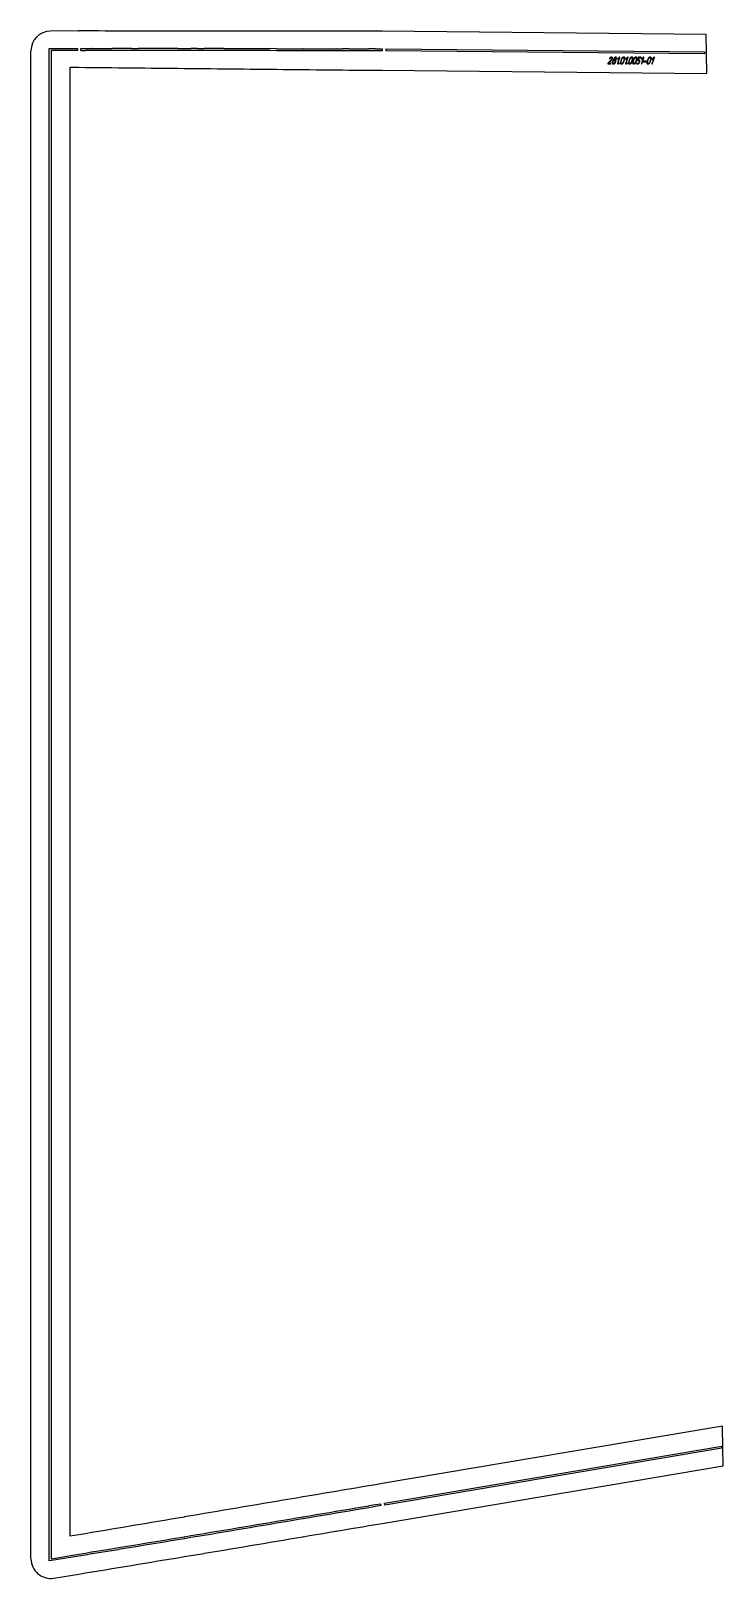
# Model space of a CAD drawing. Header units: millimetres. Extents: x 1096 to 2155, y -99 to 2271.
import ezdxf

# ---------------------------------------------------------------- set-up
doc = ezdxf.new("R2010")
doc.units = ezdxf.units.MM
doc.linetypes.add('K5LT_BASIC', pattern=[0])
doc.layers.add('Engraving', color=7, linetype='Continuous')

msp = doc.modelspace()

# ---------------------------------------------------------------- linework, layer by layer
at = {"color": 143, "linetype": 'K5LT_BASIC', "lineweight": 25, "true_color": 0x33acca}
for p, q in [((1168.4, 2270.6), (1125.7, 2270.2)), ((1168.4, 2270.6), (1169.1, 2270.6)), ((1169.1, 2270.6), (1169.2, 2270.6)), ((1169.2, 2270.6), (1169.2, 2270.6)), ((1179.2, 2270.6), (1169.2, 2270.6)), ((1179.3, 2270.6), (1179.2, 2270.6)), ((1189.3, 2270.6), (1179.3, 2270.6)), ((1189.4, 2270.6), (1189.3, 2270.6)), ((1199.4, 2270.6), (1189.4, 2270.6)), ((1199.5, 2270.6), (1199.4, 2270.6)), ((1209.5, 2270.5), (1199.5, 2270.6)), ((1209.6, 2270.5), (1209.5, 2270.5)), ((1219.6, 2270.5), (1209.6, 2270.5)), ((1219.7, 2270.5), (1219.6, 2270.5)), ((1229.7, 2270.5), (1219.7, 2270.5)), ((1229.7, 2270.5), (1229.7, 2270.5)), ((1239.8, 2270.5), (1229.7, 2270.5)), ((1239.8, 2270.5), (1239.8, 2270.5)), ((1249.9, 2270.5), (1239.8, 2270.5)), ((1249.9, 2270.5), (1249.9, 2270.5)), ((1260, 2270.5), (1249.9, 2270.5)), ((1270.1, 2270.5), (1260, 2270.5)), ((1260, 2270.5), (1260, 2270.5)), ((1280.2, 2270.5), (1270.1, 2270.5)), ((1270.1, 2270.5), (1270.1, 2270.5)), ((1290.3, 2270.5), (1280.2, 2270.5)), ((1280.2, 2270.5), (1280.2, 2270.5)), ((1300.4, 2270.5), (1290.3, 2270.5)), ((1290.3, 2270.5), (1290.3, 2270.5)), ((1300.4, 2270.5), (1300.4, 2270.5)), ((1310.5, 2270.5), (1300.4, 2270.5)), ((1320.5, 2270.5), (1310.5, 2270.5)), ((1310.5, 2270.5), (1310.5, 2270.5)), ((1320.6, 2270.5), (1320.5, 2270.5)), ((1330.6, 2270.5), (1320.6, 2270.5)), ((1330.7, 2270.5), (1330.6, 2270.5)), ((1340.7, 2270.5), (1330.7, 2270.5)), ((1340.8, 2270.5), (1340.7, 2270.5)), ((1350.8, 2270.5), (1340.8, 2270.5)), ((1350.9, 2270.5), (1350.8, 2270.5)), ((1360.9, 2270.5), (1350.9, 2270.5)), ((1361, 2270.5), (1360.9, 2270.5)), ((1371, 2270.4), (1361, 2270.5)), ((1371.1, 2270.4), (1371, 2270.4)), ((1381.1, 2270.4), (1371.1, 2270.4)), ((1381.2, 2270.4), (1381.1, 2270.4)), ((1391.2, 2270.4), (1381.2, 2270.4)), ((1391.3, 2270.4), (1391.2, 2270.4)), ((1401.3, 2270.4), (1391.3, 2270.4)), ((1401.4, 2270.4), (1401.3, 2270.4)), ((1411.4, 2270.4), (1401.4, 2270.4)), ((1421.5, 2270.4), (1411.4, 2270.4)), ((1411.4, 2270.4), (1411.4, 2270.4)), ((1421.5, 2270.4), (1421.5, 2270.4)), ((1431.6, 2270.4), (1421.5, 2270.4)), ((1441.7, 2270.4), (1431.6, 2270.4)), ((1431.6, 2270.4), (1431.6, 2270.4)), ((1441.7, 2270.4), (1441.7, 2270.4)), ((1451.8, 2270.4), (1441.7, 2270.4)), ((1451.8, 2270.4), (1451.8, 2270.4)), ((1461.9, 2270.4), (1451.8, 2270.4)), ((1472, 2270.4), (1461.9, 2270.4)), ((1461.9, 2270.4), (1461.9, 2270.4)), ((1472, 2270.4), (1472, 2270.4)), ((1482.1, 2270.4), (1472, 2270.4)), ((1482.1, 2270.4), (1482.1, 2270.4)), ((1492.2, 2270.4), (1482.1, 2270.4)), ((1492.2, 2270.4), (1492.2, 2270.4)), ((1502.3, 2270.4), (1492.2, 2270.4)), ((1512.3, 2270.4), (1502.3, 2270.4)), ((1502.3, 2270.4), (1502.3, 2270.4)), ((1512.4, 2270.4), (1512.3, 2270.4)), ((1522.4, 2270.3), (1512.4, 2270.4)), ((1522.5, 2270.3), (1522.4, 2270.3)), ((1532.5, 2270.3), (1522.5, 2270.3)), ((1532.6, 2270.3), (1532.5, 2270.3)), ((1542.6, 2270.3), (1532.6, 2270.3)), ((1542.7, 2270.3), (1542.6, 2270.3)), ((1552.7, 2270.3), (1542.7, 2270.3)), ((1552.8, 2270.3), (1552.7, 2270.3)), ((1562.8, 2270.3), (1552.8, 2270.3)), ((1562.9, 2270.3), (1562.8, 2270.3)), ((1572.9, 2270.3), (1562.9, 2270.3)), ((1573, 2270.3), (1572.9, 2270.3)), ((1583, 2270.3), (1573, 2270.3)), ((1583.1, 2270.3), (1583, 2270.3)), ((1593.1, 2270.3), (1583.1, 2270.3)), ((1603.2, 2270.3), (1593.1, 2270.3)), ((1593.1, 2270.3), (1593.1, 2270.3)), ((1613.3, 2270.3), (1603.2, 2270.3)), ((1603.2, 2270.3), (1603.2, 2270.3)), ((1623.4, 2270.3), (1613.3, 2270.3)), ((1613.3, 2270.3), (1613.3, 2270.3)), ((1633.5, 2270.3), (1623.4, 2270.3)), ((1623.4, 2270.3), (1623.4, 2270.3)), ((1633.5, 2270.3), (1633.5, 2270.3)), ((1633.5, 2270.3), (1633.5, 2270.3)), ((2129.4, 2265.3), (1633.5, 2270.3)), ((2129.8, 2235.3), (2129.4, 2265.3)), ((1096, -68.3), (1096, 2240.2)), ((2130.1, 2205.3), (2129.8, 2235.3)), ((1156, -33.8), (1156, 2215)), ((1156, 2215), (1169.1, 2214.9)), ((1169.1, 2214.9), (1169.2, 2214.9)), ((1169.2, 2214.9), (1179.2, 2214.8)), ((1179.2, 2214.8), (1179.3, 2214.8)), ((1179.3, 2214.8), (1189.3, 2214.7)), ((1189.3, 2214.7), (1189.4, 2214.7)), ((1189.4, 2214.7), (1199.4, 2214.6)), ((1199.4, 2214.6), (1199.5, 2214.6)), ((1199.5, 2214.6), (1209.5, 2214.5)), ((1209.5, 2214.5), (1209.6, 2214.5)), ((1209.6, 2214.5), (1219.6, 2214.4)), ((1219.6, 2214.4), (1219.7, 2214.4)), ((1219.7, 2214.4), (1229.7, 2214.3)), ((1229.7, 2214.3), (1229.7, 2214.3)), ((1229.7, 2214.3), (1239.8, 2214.2)), ((1239.8, 2214.2), (1249.9, 2214.1)), ((1239.8, 2214.2), (1239.8, 2214.2)), ((1249.9, 2214.1), (1249.9, 2214.1)), ((1249.9, 2214.1), (1260, 2214)), ((1260, 2214), (1270.1, 2213.9)), ((1260, 2214), (1260, 2214)), ((1270.1, 2213.9), (1270.1, 2213.9)), ((1270.1, 2213.9), (1280.2, 2213.8)), ((1280.2, 2213.8), (1280.2, 2213.8)), ((1280.2, 2213.8), (1290.3, 2213.7)), ((1290.3, 2213.7), (1290.3, 2213.7)), ((1290.3, 2213.7), (1300.4, 2213.6)), ((1300.4, 2213.6), (1310.5, 2213.5)), ((1300.4, 2213.6), (1300.4, 2213.6)), ((1310.5, 2213.5), (1310.5, 2213.5)), ((1310.5, 2213.5), (1320.5, 2213.4)), ((1320.5, 2213.4), (1320.6, 2213.4)), ((1320.6, 2213.4), (1330.6, 2213.3)), ((1330.6, 2213.3), (1330.7, 2213.3)), ((1330.7, 2213.3), (1340.7, 2213.2)), ((1340.7, 2213.2), (1340.8, 2213.2)), ((1340.8, 2213.2), (1350.8, 2213.1)), ((1350.8, 2213.1), (1350.9, 2213.1)), ((1350.9, 2213.1), (1360.9, 2213)), ((1360.9, 2213), (1361, 2213)), ((1361, 2213), (1371, 2212.9)), ((1371, 2212.9), (1371.1, 2212.9)), ((1371.1, 2212.9), (1381.1, 2212.8)), ((1381.1, 2212.8), (1381.2, 2212.8)), ((1381.2, 2212.8), (1391.2, 2212.7)), ((1391.2, 2212.7), (1391.3, 2212.7)), ((1391.3, 2212.7), (1401.3, 2212.6)), ((1401.3, 2212.6), (1401.4, 2212.6)), ((1401.4, 2212.6), (1411.4, 2212.5)), ((1411.4, 2212.5), (1421.5, 2212.4)), ((1411.4, 2212.5), (1411.4, 2212.5)), ((1421.5, 2212.4), (1431.6, 2212.3)), ((1421.5, 2212.4), (1421.5, 2212.4)), ((1431.6, 2212.3), (1441.7, 2212.2)), ((1431.6, 2212.3), (1431.6, 2212.3)), ((1441.7, 2212.2), (1451.8, 2212.1)), ((1441.7, 2212.2), (1441.7, 2212.2)), ((1451.8, 2212.1), (1451.8, 2212.1)), ((1451.8, 2212.1), (1461.9, 2212)), ((1461.9, 2212), (1472, 2211.9)), ((1461.9, 2212), (1461.9, 2212)), ((1472, 2211.9), (1482.1, 2211.8)), ((1472, 2211.9), (1472, 2211.9)), ((1482.1, 2211.8), (1492.2, 2211.7)), ((1482.1, 2211.8), (1482.1, 2211.8)), ((1492.2, 2211.7), (1492.2, 2211.7)), ((1492.2, 2211.7), (1502.3, 2211.6)), ((1502.3, 2211.6), (1512.3, 2211.5)), ((1502.3, 2211.6), (1502.3, 2211.6)), ((1512.3, 2211.5), (1512.4, 2211.5)), ((1512.4, 2211.5), (1522.4, 2211.4)), ((1522.4, 2211.4), (1522.5, 2211.4)), ((1522.5, 2211.4), (1532.5, 2211.3)), ((1532.5, 2211.3), (1532.6, 2211.3)), ((1532.6, 2211.3), (1542.6, 2211.2)), ((1542.6, 2211.2), (1542.7, 2211.2)), ((1542.7, 2211.2), (1552.7, 2211.1)), ((1552.7, 2211.1), (1552.8, 2211.1)), ((1552.8, 2211.1), (1562.8, 2211)), ((1562.8, 2211), (1562.9, 2211)), ((1562.9, 2211), (1572.9, 2210.9)), ((1572.9, 2210.9), (1573, 2210.9)), ((1573, 2210.9), (1583, 2210.8)), ((1583, 2210.8), (1583.1, 2210.8)), ((1583.1, 2210.8), (1593.1, 2210.7)), ((1593.1, 2210.7), (1593.1, 2210.7)), ((1593.1, 2210.7), (1603.2, 2210.6)), ((1603.2, 2210.6), (1603.2, 2210.6)), ((1603.2, 2210.6), (1613.3, 2210.5)), ((1613.3, 2210.5), (1613.3, 2210.5)), ((1613.3, 2210.5), (1623.4, 2210.4)), ((1623.4, 2210.4), (1633.5, 2210.3)), ((1623.4, 2210.4), (1623.4, 2210.4)), ((1633.5, 2210.3), (2130.1, 2205.3)), ((1633.5, 2210.3), (1633.5, 2210.3)), ((2154.4, 134.7), (1633.5, 46.8)), ((2154.8, 101.3), (2154.4, 134.7)), ((2155.1, 74), (2154.8, 101.3)), ((1633.5, -14.1), (2155.1, 74)), ((1502.3, 24.6), (1492.2, 22.9)), ((1512.3, 26.3), (1502.3, 24.6)), ((1502.3, 24.6), (1502.3, 24.6)), ((1512.4, 26.3), (1512.3, 26.3)), ((1522.4, 28), (1512.4, 26.3)), ((1522.5, 28), (1522.4, 28)), ((1532.5, 29.7), (1522.5, 28)), ((1532.6, 29.7), (1532.5, 29.7)), ((1542.6, 31.4), (1532.6, 29.7)), ((1542.7, 31.5), (1542.6, 31.4)), ((1552.7, 33.1), (1542.7, 31.5)), ((1552.8, 33.2), (1552.7, 33.1)), ((1562.8, 34.9), (1552.8, 33.2)), ((1562.9, 34.9), (1562.8, 34.9)), ((1572.9, 36.6), (1562.9, 34.9)), ((1573, 36.6), (1572.9, 36.6)), ((1583, 38.3), (1573, 36.6)), ((1583.1, 38.3), (1583, 38.3)), ((1593.1, 40), (1583.1, 38.3)), ((1603.2, 41.7), (1593.1, 40)), ((1593.1, 40), (1593.1, 40)), ((1613.3, 43.4), (1603.2, 41.7)), ((1603.2, 41.7), (1603.2, 41.7)), ((1623.4, 45.1), (1613.3, 43.4)), ((1613.3, 43.4), (1613.3, 43.4)), ((1633.5, 46.8), (1623.4, 45.1)), ((1623.4, 45.1), (1623.4, 45.1)), ((1633.5, 46.8), (1633.5, 46.8)), ((1360.9, 0.8), (1350.9, -0.9)), ((1361, 0.8), (1360.9, 0.8)), ((1371, 2.5), (1361, 0.8)), ((1371.1, 2.5), (1371, 2.5)), ((1381.1, 4.2), (1371.1, 2.5)), ((1381.2, 4.2), (1381.1, 4.2)), ((1391.2, 5.9), (1381.2, 4.2)), ((1391.3, 5.9), (1391.2, 5.9)), ((1401.3, 7.6), (1391.3, 5.9)), ((1401.4, 7.6), (1401.3, 7.6)), ((1411.4, 9.3), (1401.4, 7.6)), ((1421.5, 11), (1411.4, 9.3)), ((1411.4, 9.3), (1411.4, 9.3)), ((1431.6, 12.7), (1421.5, 11)), ((1421.5, 11), (1421.5, 11)), ((1441.7, 14.4), (1431.6, 12.7)), ((1431.6, 12.7), (1431.6, 12.7)), ((1451.8, 16.1), (1441.7, 14.4)), ((1441.7, 14.4), (1441.7, 14.4)), ((1461.9, 17.8), (1451.8, 16.1)), ((1451.8, 16.1), (1451.8, 16.1)), ((1472, 19.5), (1461.9, 17.8)), ((1461.9, 17.8), (1461.9, 17.8)), ((1482.1, 21.2), (1472, 19.5)), ((1472, 19.5), (1472, 19.5)), ((1492.2, 22.9), (1482.1, 21.2)), ((1482.1, 21.2), (1482.1, 21.2)), ((1492.2, 22.9), (1492.2, 22.9)), ((1219.6, -23.1), (1209.6, -24.8)), ((1219.7, -23.1), (1219.6, -23.1)), ((1229.7, -21.4), (1219.7, -23.1)), ((1239.8, -19.7), (1229.7, -21.4)), ((1229.7, -21.4), (1229.7, -21.4)), ((1249.9, -18), (1239.8, -19.7)), ((1239.8, -19.7), (1239.8, -19.7)), ((1260, -16.3), (1249.9, -18)), ((1249.9, -18), (1249.9, -18)), ((1270.1, -14.6), (1260, -16.3)), ((1260, -16.3), (1260, -16.3)), ((1280.2, -12.9), (1270.1, -14.6)), ((1270.1, -14.6), (1270.1, -14.6)), ((1290.3, -11.2), (1280.2, -12.9)), ((1280.2, -12.9), (1280.2, -12.9)), ((1300.4, -9.5), (1290.3, -11.2)), ((1290.3, -11.2), (1290.3, -11.2)), ((1310.5, -7.8), (1300.4, -9.5)), ((1300.4, -9.5), (1300.4, -9.5)), ((1320.5, -6.1), (1310.5, -7.8)), ((1310.5, -7.8), (1310.5, -7.8)), ((1320.6, -6), (1320.5, -6.1)), ((1330.6, -4.4), (1320.6, -6)), ((1330.7, -4.3), (1330.6, -4.4)), ((1340.7, -2.6), (1330.7, -4.3)), ((1340.8, -2.6), (1340.7, -2.6)), ((1350.8, -0.9), (1340.8, -2.6)), ((1350.9, -0.9), (1350.8, -0.9)), ((1573, -24.3), (1583, -22.6)), ((1583.1, -22.6), (1583, -22.6)), ((1583.1, -22.6), (1593.1, -20.9)), ((1593.1, -20.9), (1603.2, -19.2)), ((1593.1, -20.9), (1593.1, -20.9)), ((1603.2, -19.2), (1613.3, -17.5)), ((1603.2, -19.2), (1603.2, -19.2)), ((1613.3, -17.5), (1623.4, -15.8)), ((1613.3, -17.5), (1613.3, -17.5)), ((1623.4, -15.8), (1633.5, -14.1)), ((1623.4, -15.8), (1623.4, -15.8)), ((1633.5, -14.1), (1633.5, -14.1)), ((1169.1, -31.6), (1156, -33.8)), ((1169.2, -31.6), (1169.1, -31.6)), ((1179.2, -29.9), (1169.2, -31.6)), ((1179.3, -29.9), (1179.2, -29.9)), ((1189.3, -28.2), (1179.3, -29.9)), ((1189.4, -28.2), (1189.3, -28.2)), ((1199.4, -26.5), (1189.4, -28.2)), ((1199.5, -26.5), (1199.4, -26.5)), ((1209.5, -24.8), (1199.5, -26.5)), ((1209.6, -24.8), (1209.5, -24.8)), ((1431.6, -48.1), (1441.7, -46.4)), ((1441.7, -46.4), (1451.8, -44.7)), ((1441.7, -46.4), (1441.7, -46.4)), ((1451.8, -44.7), (1461.9, -43)), ((1451.8, -44.7), (1451.8, -44.7)), ((1461.9, -43), (1472, -41.3)), ((1461.9, -43), (1461.9, -43)), ((1472, -41.3), (1482.1, -39.6)), ((1472, -41.3), (1472, -41.3)), ((1482.1, -39.6), (1492.2, -37.9)), ((1482.1, -39.6), (1482.1, -39.6)), ((1492.2, -37.9), (1502.3, -36.2)), ((1492.2, -37.9), (1492.2, -37.9)), ((1502.3, -36.2), (1512.3, -34.5)), ((1502.3, -36.2), (1502.3, -36.2)), ((1512.4, -34.5), (1512.3, -34.5)), ((1512.4, -34.5), (1522.4, -32.8)), ((1522.5, -32.8), (1522.4, -32.8)), ((1522.5, -32.8), (1532.5, -31.1)), ((1532.6, -31.1), (1532.5, -31.1)), ((1532.6, -31.1), (1542.6, -29.4)), ((1542.7, -29.4), (1542.6, -29.4)), ((1542.7, -29.4), (1552.7, -27.7)), ((1552.8, -27.7), (1552.7, -27.7)), ((1552.8, -27.7), (1562.8, -26)), ((1562.9, -26), (1562.8, -26)), ((1562.9, -26), (1572.9, -24.3)), ((1573, -24.3), (1572.9, -24.3)), ((1290.3, -71.7), (1300.4, -70)), ((1300.4, -70), (1310.5, -68.4)), ((1300.4, -70), (1300.4, -70)), ((1310.5, -68.4), (1320.5, -66.7)), ((1310.5, -68.4), (1310.5, -68.4)), ((1320.6, -66.7), (1320.5, -66.7)), ((1320.6, -66.7), (1330.6, -65)), ((1330.7, -65), (1330.6, -65)), ((1330.7, -65), (1340.7, -63.3)), ((1340.8, -63.3), (1340.7, -63.3)), ((1340.8, -63.3), (1350.8, -61.6)), ((1350.9, -61.6), (1350.8, -61.6)), ((1350.9, -61.6), (1360.9, -60)), ((1361, -59.9), (1360.9, -60)), ((1361, -59.9), (1371, -58.3)), ((1371.1, -58.3), (1371, -58.3)), ((1371.1, -58.3), (1381.1, -56.6)), ((1381.2, -56.6), (1381.1, -56.6)), ((1381.2, -56.6), (1391.2, -54.9)), ((1391.3, -54.9), (1391.2, -54.9)), ((1391.3, -54.9), (1401.3, -53.2)), ((1401.4, -53.2), (1401.3, -53.2)), ((1401.4, -53.2), (1411.4, -51.5)), ((1411.4, -51.5), (1421.5, -49.8)), ((1411.4, -51.5), (1411.4, -51.5)), ((1421.5, -49.8), (1431.6, -48.1)), ((1421.5, -49.8), (1421.5, -49.8)), ((1431.6, -48.1), (1431.6, -48.1)), ((1130.8, -97.9), (1169.1, -91.7)), ((1169.2, -91.7), (1169.1, -91.7)), ((1169.2, -91.7), (1179.2, -90)), ((1179.3, -90), (1179.2, -90)), ((1179.3, -90), (1189.3, -88.4)), ((1189.4, -88.4), (1189.3, -88.4)), ((1189.4, -88.4), (1199.4, -86.7)), ((1199.5, -86.7), (1199.4, -86.7)), ((1199.5, -86.7), (1209.5, -85.1)), ((1209.6, -85), (1209.5, -85.1)), ((1209.6, -85), (1219.6, -83.4)), ((1219.7, -83.4), (1219.6, -83.4)), ((1219.7, -83.4), (1229.7, -81.7)), ((1229.7, -81.7), (1239.8, -80.1)), ((1229.7, -81.7), (1229.7, -81.7)), ((1239.8, -80.1), (1249.9, -78.4)), ((1239.8, -80.1), (1239.8, -80.1)), ((1249.9, -78.4), (1260, -76.7)), ((1249.9, -78.4), (1249.9, -78.4)), ((1260, -76.7), (1270.1, -75.1)), ((1260, -76.7), (1260, -76.7)), ((1270.1, -75.1), (1280.2, -73.4)), ((1270.1, -75.1), (1270.1, -75.1)), ((1280.2, -73.4), (1290.3, -71.7)), ((1280.2, -73.4), (1280.2, -73.4)), ((1290.3, -71.7), (1290.3, -71.7))]:
    msp.add_line(p, q, dxfattribs=at)
for centre, major_axis, ratio, start_param, end_param in [((1126, 2240.2), (0, 30), 0.999997, 0.008639, 1.570796), ((1126, -68.3), (0, -30), 0.999051, 4.712389, 6.444749)]:
    msp.add_ellipse(centre, major_axis=major_axis, ratio=ratio, start_param=start_param, end_param=end_param, dxfattribs=at)
at = {"layer": 'Engraving', "color": 143, "linetype": 'K5LT_BASIC', "lineweight": 25, "true_color": 0x33acca}
for p, q in [((1123.7, -71.7), (1123.7, 2243.6)), ((1123.7, 2243.6), (1167, 2243.5)), ((1167, 2240.5), (1126.7, 2240.6)), ((1126.7, 2240.6), (1126.7, -68.2)), ((1167, 2243.5), (1167, 2240.5)), ((1172.3, 2240.6), (1172.3, 2243.6)), ((1172.3, 2243.6), (1179.2, 2243.6)), ((1172.3, 2240.6), (1179.2, 2240.6)), ((1179.2, 2243.6), (1179.3, 2243.6)), ((1179.3, 2240.6), (1179.2, 2240.6)), ((1179.3, 2243.6), (1189.3, 2243.6)), ((1189.3, 2240.6), (1179.3, 2240.6)), ((1189.4, 2243.6), (1189.3, 2243.6)), ((1189.4, 2240.6), (1189.3, 2240.6)), ((1189.4, 2243.6), (1199.4, 2243.5)), ((1199.4, 2240.5), (1189.4, 2240.6)), ((1199.5, 2243.5), (1199.4, 2243.5)), ((1199.5, 2240.5), (1199.4, 2240.5)), ((1199.5, 2243.5), (1209.5, 2243.5)), ((1209.5, 2240.5), (1199.5, 2240.5)), ((1209.5, 2243.5), (1209.6, 2243.5)), ((1209.6, 2240.5), (1209.5, 2240.5)), ((1209.6, 2243.5), (1219.6, 2243.5)), ((1219.6, 2240.5), (1209.6, 2240.5)), ((1219.6, 2243.5), (1219.7, 2243.5)), ((1219.7, 2240.5), (1219.6, 2240.5)), ((1229.7, 2243.5), (1219.7, 2243.5)), ((1229.7, 2240.5), (1219.7, 2240.5)), ((1239.8, 2243.5), (1229.7, 2243.5)), ((1239.8, 2240.5), (1229.7, 2240.5)), ((1229.7, 2240.5), (1229.7, 2240.5)), ((1249.9, 2243.5), (1239.8, 2243.5)), ((1239.8, 2240.5), (1239.8, 2240.5)), ((1249.9, 2240.5), (1239.8, 2240.5)), ((1249.9, 2243.5), (1260, 2243.5)), ((1249.9, 2243.5), (1249.9, 2243.5)), ((1260, 2240.5), (1249.9, 2240.5)), ((1249.9, 2240.5), (1249.9, 2240.5)), ((1270.1, 2243.5), (1260, 2243.5)), ((1260, 2243.5), (1260, 2243.5)), ((1270.1, 2240.5), (1260, 2240.5)), ((1260, 2240.5), (1260, 2240.5)), ((1270.1, 2243.5), (1270.1, 2243.5)), ((1280.2, 2243.5), (1270.1, 2243.5)), ((1270.1, 2240.5), (1270.1, 2240.5)), ((1280.2, 2240.5), (1270.1, 2240.5)), ((1290.3, 2243.5), (1280.2, 2243.5)), ((1280.2, 2243.5), (1280.2, 2243.5)), ((1290.3, 2240.5), (1280.2, 2240.5)), ((1280.2, 2240.5), (1280.2, 2240.5)), ((1300.4, 2243.5), (1290.3, 2243.5)), ((1300.4, 2240.5), (1290.3, 2240.5)), ((1290.3, 2240.5), (1290.3, 2240.5)), ((1310.5, 2243.5), (1300.4, 2243.5)), ((1310.5, 2240.5), (1300.4, 2240.5)), ((1300.4, 2240.5), (1300.4, 2240.5)), ((1320.5, 2243.5), (1310.5, 2243.5)), ((1320.5, 2240.5), (1310.5, 2240.5)), ((1310.5, 2240.5), (1310.5, 2240.5)), ((1320.5, 2243.5), (1320.6, 2243.5)), ((1320.6, 2240.5), (1320.5, 2240.5)), ((1320.6, 2243.5), (1330.6, 2243.5)), ((1330.6, 2240.5), (1320.6, 2240.5)), ((1330.6, 2243.5), (1340.8, 2243.5)), ((1330.7, 2240.5), (1330.6, 2240.5)), ((1340.7, 2240.5), (1330.7, 2240.5)), ((1340.8, 2240.5), (1340.7, 2240.5)), ((1350.9, 2243.5), (1340.8, 2243.5)), ((1350.8, 2240.5), (1340.8, 2240.5)), ((1350.9, 2240.5), (1350.8, 2240.5)), ((1350.9, 2243.5), (1361, 2243.5)), ((1360.9, 2240.5), (1350.9, 2240.5)), ((1361, 2240.5), (1360.9, 2240.5)), ((1371, 2243.5), (1361, 2243.5)), ((1371, 2240.5), (1361, 2240.5)), ((1371, 2243.5), (1371.1, 2243.5)), ((1371.1, 2240.5), (1371, 2240.5)), ((1381.1, 2243.5), (1371.1, 2243.5)), ((1381.1, 2240.5), (1371.1, 2240.5)), ((1391.2, 2243.5), (1381.1, 2243.5)), ((1381.2, 2240.5), (1381.1, 2240.5)), ((1391.2, 2240.5), (1381.2, 2240.5)), ((1391.3, 2243.5), (1391.2, 2243.5)), ((1391.3, 2240.5), (1391.2, 2240.5)), ((1391.3, 2243.5), (1401.3, 2243.5)), ((1401.3, 2240.5), (1391.3, 2240.5)), ((1401.4, 2243.5), (1401.3, 2243.5)), ((1401.4, 2240.5), (1401.3, 2240.5)), ((1401.4, 2243.5), (1411.4, 2243.5)), ((1411.4, 2240.5), (1401.4, 2240.5)), ((1411.4, 2243.5), (1421.5, 2243.5)), ((1411.4, 2243.5), (1411.4, 2243.5)), ((1411.4, 2240.5), (1411.4, 2240.5)), ((1421.5, 2240.5), (1411.4, 2240.5)), ((1421.5, 2243.5), (1431.6, 2243.5)), ((1421.5, 2243.5), (1421.5, 2243.5)), ((1421.5, 2240.5), (1421.5, 2240.5)), ((1431.6, 2240.5), (1421.5, 2240.5)), ((1431.6, 2243.5), (1441.7, 2243.5)), ((1431.6, 2243.5), (1431.6, 2243.5)), ((1441.7, 2240.5), (1431.6, 2240.5)), ((1431.6, 2240.5), (1431.6, 2240.5)), ((1441.7, 2243.5), (1451.8, 2243.5)), ((1441.7, 2243.5), (1441.7, 2243.5)), ((1441.7, 2240.5), (1441.7, 2240.5)), ((1451.8, 2240.5), (1441.7, 2240.5)), ((1451.8, 2243.5), (1461.9, 2243.5)), ((1451.8, 2243.5), (1451.8, 2243.5)), ((1461.9, 2240.5), (1451.8, 2240.5)), ((1451.8, 2240.5), (1451.8, 2240.5)), ((1472, 2243.4), (1461.9, 2243.5)), ((1461.9, 2243.5), (1461.9, 2243.5)), ((1472, 2240.4), (1461.9, 2240.5)), ((1461.9, 2240.5), (1461.9, 2240.5)), ((1472, 2243.4), (1482.1, 2243.4)), ((1482.1, 2240.4), (1472, 2240.4)), ((1472, 2240.4), (1472, 2240.4)), ((1482.1, 2243.4), (1492.2, 2243.4)), ((1482.1, 2243.4), (1482.1, 2243.4)), ((1482.1, 2240.4), (1482.1, 2240.4)), ((1492.2, 2240.4), (1482.1, 2240.4)), ((1492.2, 2243.4), (1502.3, 2243.4)), ((1492.2, 2243.4), (1492.2, 2243.4)), ((1492.2, 2240.4), (1492.2, 2240.4)), ((1502.3, 2240.4), (1492.2, 2240.4)), ((1502.3, 2243.4), (1512.3, 2243.4)), ((1502.3, 2243.4), (1502.3, 2243.4)), ((1512.3, 2240.4), (1502.3, 2240.4)), ((1502.3, 2240.4), (1502.3, 2240.4)), ((1512.4, 2243.4), (1512.3, 2243.4)), ((1512.4, 2240.4), (1512.3, 2240.4)), ((1512.4, 2243.4), (1522.4, 2243.4)), ((1522.4, 2240.4), (1512.4, 2240.4)), ((1522.4, 2243.4), (1522.5, 2243.4)), ((1522.5, 2240.4), (1522.4, 2240.4)), ((1522.5, 2243.4), (1532.5, 2243.4)), ((1532.5, 2240.4), (1522.5, 2240.4)), ((1532.6, 2243.4), (1532.5, 2243.4)), ((1532.6, 2240.4), (1532.5, 2240.4)), ((1532.6, 2243.4), (1542.6, 2243.4)), ((1542.6, 2240.4), (1532.6, 2240.4)), ((1542.7, 2243.4), (1542.6, 2243.4)), ((1542.7, 2240.4), (1542.6, 2240.4)), ((1542.7, 2243.4), (1552.7, 2243.4)), ((1552.7, 2240.4), (1542.7, 2240.4)), ((1552.8, 2243.4), (1552.7, 2243.4)), ((1552.8, 2240.4), (1552.7, 2240.4)), ((1552.8, 2243.4), (1562.8, 2243.4)), ((1562.8, 2240.4), (1552.8, 2240.4)), ((1562.9, 2243.4), (1562.8, 2243.4)), ((1562.9, 2240.4), (1562.8, 2240.4)), ((1562.9, 2243.4), (1572.9, 2243.4)), ((1572.9, 2240.4), (1562.9, 2240.4)), ((1573, 2243.4), (1572.9, 2243.4)), ((1573, 2240.4), (1572.9, 2240.4)), ((1583.1, 2243.4), (1573, 2243.4)), ((1583.1, 2240.4), (1583, 2240.4)), ((1593.1, 2243.4), (1593.1, 2243.4)), ((1593.1, 2240.4), (1593.1, 2240.4)), ((1603.2, 2243.4), (1603.2, 2243.4)), ((1603.2, 2240.4), (1603.2, 2240.4)), ((1623.4, 2243.3), (1613.3, 2243.4)), ((1613.3, 2243.4), (1613.3, 2243.4)), ((1613.3, 2240.4), (1613.3, 2240.4)), ((1623.4, 2243.3), (1623.4, 2243.3)), ((1623.4, 2240.3), (1623.4, 2240.3)), ((1633.5, 2243.3), (1633.5, 2240.3)), ((1639.5, 2240.2), (1639.5, 2243.2)), ((1639.5, 2243.2), (2126.8, 2238.4)), ((2126.8, 2235.4), (1639.5, 2240.2)), ((2126.8, 2238.4), (2126.8, 2235.4)), ((1636.9, 16.9), (2153.1, 104.1)), ((2153.1, 101.1), (1637.4, 14)), ((2153.1, 101.1), (2153.1, 104.1)), ((1532.6, -0.7), (1542.6, 1)), ((1542.7, 1), (1542.6, 1)), ((1542.7, 1), (1552.7, 2.7)), ((1552.8, 2.7), (1552.7, 2.7)), ((1552.8, 2.7), (1562.8, 4.4)), ((1562.8, 1.4), (1552.8, -0.3)), ((1562.9, 4.4), (1562.8, 4.4)), ((1562.9, 1.4), (1562.8, 1.4)), ((1562.9, 4.4), (1572.9, 6.1)), ((1572.9, 3.1), (1562.9, 1.4)), ((1573, 6.1), (1572.9, 6.1)), ((1573, 3.1), (1572.9, 3.1)), ((1573, 6.1), (1583, 7.8)), ((1583, 4.8), (1573, 3.1)), ((1583.1, 7.8), (1583, 7.8)), ((1583.1, 4.8), (1583, 4.8)), ((1583.1, 7.8), (1593.1, 9.5)), ((1593.1, 6.5), (1583.1, 4.8)), ((1593.1, 9.5), (1603.2, 11.2)), ((1593.1, 9.5), (1593.1, 9.5)), ((1603.2, 8.2), (1593.1, 6.5)), ((1593.1, 6.5), (1593.1, 6.5)), ((1603.2, 11.3), (1613.3, 12.9)), ((1603.2, 11.3), (1603.2, 11.2)), ((1613.3, 9.9), (1603.2, 8.2)), ((1603.2, 8.2), (1603.2, 8.2)), ((1613.3, 13), (1623.4, 14.7)), ((1613.3, 13), (1613.3, 12.9)), ((1623.4, 11.6), (1613.3, 9.9)), ((1613.3, 9.9), (1613.3, 9.9)), ((1623.4, 14.7), (1630.9, 15.9)), ((1623.4, 14.7), (1623.4, 14.7)), ((1631.4, 13), (1623.4, 11.6)), ((1623.4, 11.6), (1623.4, 11.6)), ((1630.9, 15.9), (1631.4, 13)), ((1637.4, 14), (1636.9, 16.9)), ((1391.3, -24.5), (1401.3, -22.8)), ((1401.4, -22.8), (1401.3, -22.8)), ((1401.4, -22.8), (1411.4, -21.1)), ((1411.4, -21.1), (1421.5, -19.4)), ((1411.4, -21.1), (1411.4, -21.1)), ((1421.5, -22.4), (1411.4, -24.1)), ((1421.5, -19.4), (1431.6, -17.7)), ((1421.5, -19.4), (1421.5, -19.4)), ((1431.6, -20.7), (1421.5, -22.4)), ((1421.5, -22.4), (1421.5, -22.4)), ((1431.6, -17.7), (1441.7, -16)), ((1431.6, -17.7), (1431.6, -17.7)), ((1441.7, -19), (1431.6, -20.7)), ((1431.6, -20.7), (1431.6, -20.7)), ((1441.7, -16), (1451.8, -14.3)), ((1441.7, -16), (1441.7, -16)), ((1451.8, -17.3), (1441.7, -19)), ((1441.7, -19), (1441.7, -19)), ((1451.8, -14.3), (1461.9, -12.6)), ((1451.8, -14.3), (1451.8, -14.3)), ((1461.9, -15.6), (1451.8, -17.3)), ((1451.8, -17.3), (1451.8, -17.3)), ((1461.9, -12.6), (1472, -10.9)), ((1461.9, -12.6), (1461.9, -12.6)), ((1472, -13.9), (1461.9, -15.6)), ((1461.9, -15.6), (1461.9, -15.6)), ((1472, -10.9), (1482.1, -9.2)), ((1472, -10.9), (1472, -10.9)), ((1482.1, -12.2), (1472, -13.9)), ((1472, -13.9), (1472, -13.9)), ((1482.1, -9.2), (1492.2, -7.5)), ((1482.1, -9.2), (1482.1, -9.2)), ((1492.2, -10.5), (1482.1, -12.2)), ((1482.1, -12.2), (1482.1, -12.2)), ((1492.2, -7.5), (1502.3, -5.8)), ((1492.2, -7.5), (1492.2, -7.5)), ((1502.3, -8.8), (1492.2, -10.5)), ((1492.2, -10.5), (1492.2, -10.5)), ((1502.3, -5.8), (1512.3, -4.1)), ((1502.3, -5.8), (1502.3, -5.8)), ((1512.3, -7.1), (1502.3, -8.8)), ((1502.3, -8.8), (1502.3, -8.8)), ((1512.4, -4.1), (1512.3, -4.1)), ((1512.4, -7.1), (1512.3, -7.1)), ((1512.4, -4.1), (1522.4, -2.4)), ((1522.4, -5.4), (1512.4, -7.1)), ((1522.5, -2.4), (1522.4, -2.4)), ((1522.5, -5.4), (1522.4, -5.4)), ((1522.5, -2.4), (1532.5, -0.7)), ((1532.5, -3.7), (1522.5, -5.4)), ((1532.6, -0.7), (1532.5, -0.7)), ((1532.6, -3.7), (1532.5, -3.7)), ((1542.6, -2), (1532.6, -3.7)), ((1542.7, -2), (1542.6, -2)), ((1552.7, -0.3), (1542.7, -2)), ((1552.8, -0.3), (1552.7, -0.3)), ((1249.9, -48), (1260, -46.3)), ((1260, -46.3), (1270.1, -44.6)), ((1260, -46.3), (1260, -46.3)), ((1270.1, -44.6), (1280.2, -43)), ((1270.1, -44.6), (1270.1, -44.6)), ((1280.2, -46), (1270.1, -47.7)), ((1280.2, -43), (1290.3, -41.3)), ((1280.2, -43), (1280.2, -43)), ((1290.3, -44.3), (1280.2, -46)), ((1280.2, -46), (1280.2, -46)), ((1290.3, -41.3), (1300.4, -39.6)), ((1290.3, -41.3), (1290.3, -41.3)), ((1300.4, -42.7), (1290.3, -44.3)), ((1290.3, -44.3), (1290.3, -44.3)), ((1300.4, -39.6), (1310.5, -37.9)), ((1300.4, -39.6), (1300.4, -39.6)), ((1310.5, -41), (1300.4, -42.7)), ((1300.4, -42.7), (1300.4, -42.7)), ((1310.5, -37.9), (1320.5, -36.3)), ((1310.5, -37.9), (1310.5, -37.9)), ((1320.5, -39.3), (1310.5, -41)), ((1310.5, -41), (1310.5, -41)), ((1320.6, -36.3), (1320.5, -36.3)), ((1320.6, -39.3), (1320.5, -39.3)), ((1320.6, -36.3), (1330.6, -34.6)), ((1330.6, -37.6), (1320.6, -39.3)), ((1330.7, -34.6), (1330.6, -34.6)), ((1330.7, -37.6), (1330.6, -37.6)), ((1330.7, -34.6), (1340.7, -32.9)), ((1340.7, -35.9), (1330.7, -37.6)), ((1340.8, -32.9), (1340.7, -32.9)), ((1340.8, -35.9), (1340.7, -35.9)), ((1340.8, -32.9), (1350.8, -31.2)), ((1350.8, -34.3), (1340.8, -35.9)), ((1350.9, -31.2), (1350.8, -31.2)), ((1350.9, -34.2), (1350.8, -34.3)), ((1350.9, -31.2), (1360.9, -29.5)), ((1360.9, -32.6), (1350.9, -34.2)), ((1361, -29.5), (1360.9, -29.5)), ((1361, -32.6), (1360.9, -32.6)), ((1361, -29.5), (1371, -27.8)), ((1371, -30.9), (1361, -32.6)), ((1371.1, -27.8), (1371, -27.8)), ((1371.1, -30.9), (1371, -30.9)), ((1371.1, -27.8), (1381.1, -26.2)), ((1381.1, -29.2), (1371.1, -30.9)), ((1381.2, -26.1), (1381.1, -26.2)), ((1381.2, -29.2), (1381.1, -29.2)), ((1381.2, -26.1), (1391.2, -24.5)), ((1391.2, -27.5), (1381.2, -29.2)), ((1391.3, -24.5), (1391.2, -24.5)), ((1391.3, -27.5), (1391.2, -27.5)), ((1401.3, -25.8), (1391.3, -27.5)), ((1401.4, -25.8), (1401.3, -25.8)), ((1411.4, -24.1), (1401.4, -25.8)), ((1411.4, -24.1), (1411.4, -24.1)), ((1126.7, -68.2), (1169.1, -61.2)), ((1169.1, -64.3), (1127.2, -71.1)), ((1169.2, -61.2), (1169.1, -61.2)), ((1169.2, -64.3), (1169.1, -64.3)), ((1169.2, -61.2), (1179.2, -59.6)), ((1179.2, -62.6), (1169.2, -64.3)), ((1179.3, -59.6), (1179.2, -59.6)), ((1179.3, -62.6), (1179.2, -62.6)), ((1179.3, -59.6), (1189.3, -57.9)), ((1189.3, -61), (1179.3, -62.6)), ((1189.4, -57.9), (1189.3, -57.9)), ((1189.4, -61), (1189.3, -61)), ((1189.4, -57.9), (1199.4, -56.3)), ((1199.4, -59.3), (1189.4, -61)), ((1199.5, -56.3), (1199.4, -56.3)), ((1199.5, -59.3), (1199.4, -59.3)), ((1199.5, -56.3), (1209.5, -54.6)), ((1209.5, -57.7), (1199.5, -59.3)), ((1209.6, -54.6), (1209.5, -54.6)), ((1209.6, -57.7), (1209.5, -57.7)), ((1209.6, -54.6), (1219.6, -53)), ((1219.6, -56), (1209.6, -57.7)), ((1219.7, -53), (1219.6, -53)), ((1219.7, -56), (1219.6, -56)), ((1219.7, -53), (1229.7, -51.3)), ((1229.7, -54.4), (1219.7, -56)), ((1229.7, -51.3), (1239.8, -49.6)), ((1229.7, -51.3), (1229.7, -51.3)), ((1239.8, -52.7), (1229.7, -54.3)), ((1229.7, -54.3), (1229.7, -54.4)), ((1239.8, -49.6), (1249.9, -48)), ((1239.8, -49.6), (1239.8, -49.6)), ((1249.9, -51), (1239.8, -52.7)), ((1239.8, -52.7), (1239.8, -52.7)), ((1249.9, -48), (1249.9, -48)), ((1260, -49.4), (1249.9, -51)), ((1249.9, -51), (1249.9, -51)), ((1270.1, -47.7), (1260, -49.3)), ((1260, -49.3), (1260, -49.4)), ((1270.1, -47.7), (1270.1, -47.7)), ((1127.2, -71.1), (1123.7, -71.7))]:
    msp.add_line(p, q, dxfattribs=at)
for points, degree, knots in [([(1583, 2240.4), (1582.9, 2240.4), (1582.6, 2240.4), (1582.1, 2240.4), (1581.6, 2240.4), (1581.2, 2240.4), (1580.7, 2240.4), (1580.1, 2240.4), (1579.4, 2240.4), (1578.6, 2240.4), (1577.8, 2240.4), (1577, 2240.4), (1575.9, 2240.4), (1574.6, 2240.4), (1573.5, 2240.4), (1573, 2240.4)], 3, [0, 0, 0, 0, 0.0329026, 0.0658051, 0.0987077, 0.1316103, 0.1645129, 0.1974154, 0.2632206, 0.3211043, 0.3789881, 0.4368718, 0.4947556, 0.6105231, 0.7262906, 0.7262906, 0.7262906, 0.7262906]), ([(1583.1, 2243.4), (1583.2, 2243.4), (1583.5, 2243.4), (1584.1, 2243.4), (1584.8, 2243.4), (1585.7, 2243.4), (1586.9, 2243.4), (1588.3, 2243.4), (1589.6, 2243.4), (1590.7, 2243.4), (1591.5, 2243.4), (1592.3, 2243.4), (1592.8, 2243.4), (1593.1, 2243.4)], 3, [0, 0, 0, 0, 0.0334168, 0.0668336, 0.1336672, 0.2005009, 0.2673345, 0.3875748, 0.5078152, 0.5679354, 0.6280555, 0.6881757, 0.7482959, 0.7482959, 0.7482959, 0.7482959]), ([(1593.1, 2240.4), (1592.7, 2240.4), (1592, 2240.4), (1590.9, 2240.4), (1589.8, 2240.4), (1588.6, 2240.4), (1587.3, 2240.4), (1586.1, 2240.4), (1585.2, 2240.4), (1584.5, 2240.4), (1583.8, 2240.4), (1583.3, 2240.4), (1583.1, 2240.4)], 3, [0, 0, 0, 0, 0.0801728, 0.1603456, 0.2405184, 0.3206911, 0.4220989, 0.5235067, 0.5742106, 0.6249145, 0.6756184, 0.7263223, 0.7263223, 0.7263223, 0.7263223]), ([(1593.1, 2243.4), (1593.3, 2243.4), (1593.6, 2243.4), (1594, 2243.4), (1594.4, 2243.4), (1594.8, 2243.4), (1595.2, 2243.4), (1595.8, 2243.4), (1596.8, 2243.4), (1597.9, 2243.4), (1599, 2243.4), (1599.7, 2243.4), (1600.3, 2243.4), (1600.7, 2243.4), (1601.1, 2243.4), (1601.5, 2243.4), (1601.9, 2243.4), (1602.4, 2243.4), (1602.8, 2243.4), (1603.1, 2243.4), (1603.2, 2243.4)], 3, [0, 0, 0, 0, 0.0301815, 0.060363, 0.0905446, 0.1207261, 0.1509076, 0.1810891, 0.2414522, 0.3621783, 0.4225413, 0.4829043, 0.5132631, 0.5436218, 0.5739806, 0.6043393, 0.634698, 0.6650568, 0.6954155, 0.7257742, 0.7257742, 0.7257742, 0.7257742]), ([(1603.2, 2240.4), (1603.2, 2240.4), (1603.2, 2240.4), (1603.1, 2240.4), (1603, 2240.4), (1602.9, 2240.4), (1602.6, 2240.4), (1602, 2240.4), (1601.1, 2240.4), (1600.1, 2240.4), (1598.9, 2240.4), (1597.8, 2240.4), (1596.8, 2240.4), (1596.1, 2240.4), (1595.4, 2240.4), (1594.4, 2240.4), (1593.6, 2240.4), (1593.1, 2240.4)], 3, [0, 0, 0, 0, 0.0022703, 0.0045405, 0.009081, 0.0181621, 0.0363242, 0.0726483, 0.1452967, 0.217945, 0.2905934, 0.3939722, 0.4456616, 0.497351, 0.5490404, 0.6007298, 0.7041087, 0.7041087, 0.7041087, 0.7041087]), ([(1603.2, 2243.4), (1603.3, 2243.4), (1603.4, 2243.4), (1603.6, 2243.4), (1604, 2243.4), (1604.6, 2243.4), (1605.2, 2243.4), (1605.7, 2243.4), (1606.1, 2243.4), (1606.7, 2243.4), (1607.4, 2243.4), (1608.1, 2243.4), (1608.9, 2243.4), (1609.9, 2243.4), (1611, 2243.4), (1612.2, 2243.4), (1612.9, 2243.4), (1613.3, 2243.4)], 3, [0, 0, 0, 0, 0.0040647, 0.0224339, 0.0469002, 0.0958327, 0.1447652, 0.1692315, 0.1936977, 0.2421221, 0.2905466, 0.338971, 0.3873954, 0.4665711, 0.5457468, 0.6249224, 0.7040981, 0.7040981, 0.7040981, 0.7040981]), ([(1613.3, 2240.4), (1613.2, 2240.4), (1613, 2240.4), (1612.8, 2240.4), (1612.6, 2240.4), (1612.2, 2240.4), (1611.8, 2240.4), (1611.3, 2240.4), (1610.6, 2240.4), (1609.8, 2240.4), (1609.1, 2240.4), (1608.6, 2240.4), (1607.9, 2240.4), (1607.1, 2240.4), (1606.3, 2240.4), (1605.5, 2240.4), (1604.7, 2240.4), (1603.9, 2240.4), (1603.4, 2240.4), (1603.2, 2240.4)], 3, [0, 0, 0, 0, 0.0173998, 0.0347995, 0.0521993, 0.069599, 0.1043986, 0.1391981, 0.1971973, 0.2551965, 0.3131957, 0.3421953, 0.3711949, 0.4599568, 0.5043377, 0.5487186, 0.6374805, 0.6818614, 0.7262423, 0.7262423, 0.7262423, 0.7262423]), ([(1623.4, 2240.3), (1623.4, 2240.3), (1623.3, 2240.3), (1623.2, 2240.3), (1623.2, 2240.3), (1623.1, 2240.3), (1623, 2240.3), (1622.8, 2240.3), (1622.6, 2240.3), (1622.3, 2240.3), (1621.9, 2240.3), (1621.5, 2240.3), (1621.1, 2240.3), (1620.7, 2240.3), (1620.1, 2240.3), (1619.4, 2240.3), (1618.5, 2240.3), (1617.6, 2240.3), (1616.8, 2240.3), (1615.9, 2240.4), (1615.1, 2240.4), (1614.2, 2240.4), (1613.6, 2240.4), (1613.3, 2240.4)], 3, [0, 0, 0, 0, 0.0051883, 0.0103766, 0.0155649, 0.0207532, 0.0311298, 0.0415063, 0.0570712, 0.0726361, 0.1037659, 0.1348956, 0.1660254, 0.1971551, 0.2282849, 0.290528, 0.352771, 0.4150141, 0.4772571, 0.5395002, 0.6017432, 0.6639863, 0.7262293, 0.7262293, 0.7262293, 0.7262293]), ([(1623.4, 2243.3), (1623.5, 2243.3), (1623.6, 2243.3), (1623.7, 2243.3), (1623.9, 2243.3), (1624.1, 2243.3), (1624.3, 2243.3), (1624.7, 2243.3), (1625, 2243.3), (1625.4, 2243.3), (1625.7, 2243.3), (1626.1, 2243.3), (1626.6, 2243.3), (1627.1, 2243.3), (1627.5, 2243.3), (1628, 2243.3), (1628.4, 2243.3), (1628.9, 2243.3), (1629.3, 2243.3), (1629.8, 2243.3), (1630.2, 2243.3), (1630.7, 2243.3), (1631.1, 2243.3), (1631.4, 2243.3), (1631.7, 2243.3), (1632, 2243.3), (1632.4, 2243.3), (1632.8, 2243.3), (1633.1, 2243.3), (1633.4, 2243.3), (1633.5, 2243.3)], 3, [0, 0, 0, 0, 0.0108363, 0.0216726, 0.0325088, 0.0433451, 0.0650177, 0.0866903, 0.1228112, 0.1408717, 0.1589322, 0.1950531, 0.231174, 0.2634938, 0.2958136, 0.3281334, 0.3604531, 0.3927729, 0.4250927, 0.4574124, 0.4897322, 0.5232434, 0.5567545, 0.5735101, 0.5902657, 0.6237768, 0.6496527, 0.6755286, 0.7014044, 0.7272803, 0.7272803, 0.7272803, 0.7272803]), ([(1633.5, 2240.3), (1633.4, 2240.3), (1633.3, 2240.3), (1633, 2240.3), (1632.7, 2240.3), (1632.4, 2240.3), (1632.2, 2240.3), (1631.9, 2240.3), (1631.7, 2240.3), (1631.4, 2240.3), (1631.1, 2240.3), (1631, 2240.3), (1630.8, 2240.3), (1630.5, 2240.3), (1630.1, 2240.3), (1629.7, 2240.3), (1629.3, 2240.3), (1629, 2240.3), (1628.7, 2240.3), (1628.4, 2240.3), (1628.1, 2240.3), (1627.8, 2240.3), (1627.3, 2240.3), (1626.7, 2240.3), (1626.2, 2240.3), (1625.6, 2240.3), (1625.1, 2240.3), (1624.5, 2240.3), (1624, 2240.3), (1623.6, 2240.3), (1623.4, 2240.3)], 3, [0, 0, 0, 0, 0.0164654, 0.0329308, 0.0658616, 0.082327, 0.0987924, 0.1152578, 0.1317231, 0.1604184, 0.1747661, 0.1891137, 0.2034613, 0.217809, 0.2465042, 0.2900266, 0.3117878, 0.333549, 0.3553102, 0.3770714, 0.3988326, 0.4205938, 0.4616846, 0.5027754, 0.5438662, 0.5849569, 0.6260477, 0.6671385, 0.7082292, 0.74932, 0.74932, 0.74932, 0.74932]), ([(1983.1, 2220.3), (1980.9, 2220.3), (1978.8, 2220.3), (1978.7, 2220.3), (1978.6, 2220.4), (1978.5, 2220.6), (1978.6, 2220.7), (1978.6, 2220.8), (1978.7, 2220.9), (1981.7, 2223.8), (1984.6, 2226.8), (1984.7, 2226.9), (1984.8, 2227.1), (1984.9, 2227.2), (1985, 2227.3), (1985.2, 2227.6), (1985.3, 2227.8), (1985.5, 2228.6), (1985.1, 2229.1), (1985, 2229.3), (1984.7, 2229.4), (1984.4, 2229.6), (1984, 2229.6), (1983.5, 2229.6), (1983, 2229.3), (1982.5, 2229), (1982, 2228.3), (1981.9, 2228.2), (1981.8, 2228.2), (1981.7, 2228.1), (1981.6, 2228.1), (1981.4, 2228.1), (1981.4, 2228.2), (1981.3, 2228.3), (1981.3, 2228.5), (1981.4, 2228.5), (1981.4, 2228.6), (1982, 2229.5), (1982.8, 2229.9), (1983.5, 2230.3), (1984.2, 2230.3), (1985.2, 2230.3), (1985.8, 2229.6), (1986.4, 2228.9), (1986, 2227.8), (1985.9, 2227.5), (1985.7, 2227.2), (1985.5, 2226.8), (1985.1, 2226.4), (1982.4, 2223.7), (1979.7, 2221), (1981.5, 2221), (1983.3, 2221), (1983.4, 2221), (1983.5, 2220.9), (1983.6, 2220.8), (1983.5, 2220.7), (1983.5, 2220.6), (1983.4, 2220.4), (1983.2, 2220.3), (1983.1, 2220.3)], 2, [0, 0, 0, 3.047826, 3.047826, 3.226196, 3.226196, 3.425035, 3.425035, 3.570989, 3.570989, 9.561221, 9.561221, 9.825724, 9.825724, 10.050668, 10.050668, 10.473601, 10.473601, 11.396415, 11.396415, 11.832946, 11.832946, 12.317549, 12.317549, 13.072233, 13.072233, 14.062635, 14.062635, 14.240973, 14.240973, 14.40613, 14.40613, 14.588981, 14.588981, 14.779051, 14.779051, 14.881829, 14.881829, 16.249197, 16.249197, 17.325971, 17.325971, 18.610175, 18.610175, 19.935785, 19.935785, 20.483021, 20.483021, 21.195978, 21.195978, 26.62229, 26.62229, 29.191003, 29.191003, 29.365522, 29.365522, 29.547183, 29.547183, 29.763638, 29.763638, 30, 30, 30]), ([(1990.5, 2222.5), (1990.2, 2221.6), (1989.4, 2220.9), (1988.5, 2220.3), (1987.6, 2220.3), (1987.3, 2220.3), (1986.9, 2220.3), (1986.1, 2220.3), (1985.7, 2220.9), (1985.2, 2221.6), (1985.5, 2222.5), (1985.8, 2223.2), (1986, 2223.9), (1986.2, 2224.4), (1986.7, 2224.9), (1987.1, 2225.4), (1987.8, 2225.8), (1987.5, 2226.1), (1987.5, 2226.5), (1987.4, 2226.9), (1987.6, 2227.4), (1987.7, 2227.8), (1987.8, 2228.2), (1988.1, 2229), (1988.9, 2229.7), (1989.4, 2230), (1989.8, 2230.1), (1990, 2230.2), (1990.2, 2230.2), (1990.3, 2230.3), (1990.4, 2230.3), (1990.6, 2230.3), (1990.7, 2230.3), (1991.5, 2230.3), (1992, 2229.7), (1992.2, 2229.4), (1992.2, 2229), (1992.2, 2228.8), (1992.2, 2228.6), (1992.2, 2228.5), (1992.2, 2228.4), (1992.1, 2228.3), (1992.1, 2228.1), (1992, 2227.8), (1991.8, 2227.4), (1991.7, 2226.9), (1991.3, 2226.5), (1991, 2226.1), (1990.5, 2225.8), (1990.9, 2225.5), (1991, 2225), (1991.2, 2224.5), (1991, 2223.9), (1990.7, 2223.2), (1990.5, 2222.5)], 2, [0, 0, 0, 1.873598, 1.873598, 3.69261, 3.69261, 4.386884, 4.386884, 5.818535, 5.818535, 7.364988, 7.364988, 8.831065, 8.831065, 10.043454, 10.043454, 11.431214, 11.431214, 12.22177, 12.22177, 13.14885, 13.14885, 13.899491, 13.899491, 15.762312, 15.762312, 16.708293, 16.708293, 17.125443, 17.125443, 17.362221, 17.362221, 17.577677, 17.577677, 19.055802, 19.055802, 19.771228, 19.771228, 20.139764, 20.139764, 20.365597, 20.365597, 20.592941, 20.592941, 21.340886, 21.340886, 22.373032, 22.373032, 23.469845, 23.469845, 24.415003, 24.415003, 25.533412, 25.533412, 27, 27, 27]), ([(1991.1, 2227.4), (1991.2, 2227.8), (1991.4, 2228.1), (1991.6, 2228.7), (1991.3, 2229.2), (1991, 2229.6), (1990.4, 2229.6), (1989.8, 2229.6), (1989.3, 2229.2), (1988.7, 2228.7), (1988.5, 2228.1), (1988.4, 2227.8), (1988.3, 2227.4), (1988.1, 2226.8), (1988.4, 2226.4), (1988.6, 2226), (1989.2, 2226), (1989.8, 2226), (1990.4, 2226.4), (1990.9, 2226.8), (1991.1, 2227.4)], 2, [0, 0, 0, 0.718951, 0.718951, 1.697337, 1.697337, 2.634709, 2.634709, 3.797866, 3.797866, 5.000561, 5.000561, 5.719512, 5.719512, 6.697901, 6.697901, 7.635273, 7.635273, 8.789173, 8.789173, 10, 10, 10]), ([(1994.1, 2220.7), (1994.1, 2220.5), (1993.9, 2220.4), (1993.8, 2220.3), (1993.6, 2220.3), (1993.6, 2220.3), (1993.4, 2220.4), (1993.3, 2220.5), (1993.4, 2220.7), (1994.8, 2224.9), (1996.3, 2229.1), (1995.2, 2228.3), (1994.2, 2227.5), (1994.1, 2227.4), (1993.9, 2227.4), (1993.8, 2227.4), (1993.7, 2227.5), (1993.6, 2227.6), (1993.7, 2227.8), (1993.7, 2227.9), (1993.9, 2228), (1995.3, 2229.1), (1996.7, 2230.2), (1996.9, 2230.3), (1997, 2230.3), (1997.2, 2230.3), (1997.2, 2230.2), (1997.3, 2230.1), (1997.3, 2229.9), (1995.7, 2225.3), (1994.1, 2220.7)], 2, [0, 0, 0, 0.181151, 0.181151, 0.343934, 0.343934, 0.472146, 0.472146, 0.625059, 0.625059, 5.39951, 5.39951, 6.773407, 6.773407, 6.936544, 6.936544, 7.074093, 7.074093, 7.217588, 7.217588, 7.383484, 7.383484, 9.302301, 9.302301, 9.462957, 9.462957, 9.596849, 9.596849, 9.739807, 9.739807, 15, 15, 15]), ([(2002.9, 2222.5), (2002.6, 2221.6), (2001.8, 2221), (2001, 2220.3), (2000.1, 2220.3), (1999.7, 2220.3), (1999.4, 2220.3), (1998.6, 2220.3), (1998.1, 2220.9), (1997.7, 2221.6), (1998, 2222.5), (1998.9, 2225.3), (1999.9, 2228.1), (2000.2, 2229), (2001, 2229.6), (2001.9, 2230.3), (2002.7, 2230.3), (2003.1, 2230.3), (2003.5, 2230.3), (2004.3, 2230.3), (2004.8, 2229.7), (2005.2, 2229), (2004.9, 2228.1), (2003.9, 2225.3), (2002.9, 2222.5)], 2, [0, 0, 0, 0.846521, 0.846521, 1.674424, 1.674424, 1.989042, 1.989042, 2.637777, 2.637777, 3.338641, 3.338641, 5.996422, 5.996422, 6.83575, 6.83575, 7.667338, 7.667338, 7.981955, 7.981955, 8.645972, 8.645972, 9.342219, 9.342219, 12, 12, 12]), ([(2002.2, 2222.5), (2003.2, 2225.3), (2004.2, 2228.1), (2004.4, 2228.7), (2004.1, 2229.1), (2003.8, 2229.6), (2003.2, 2229.6), (2002.9, 2229.6), (2002.5, 2229.6), (2001.9, 2229.6), (2001.4, 2229.1), (2000.8, 2228.7), (2000.6, 2228.1), (1999.6, 2225.3), (1998.7, 2222.5), (1998.5, 2221.9), (1998.8, 2221.5), (1999.1, 2221), (1999.6, 2221), (2000, 2221), (2000.3, 2221), (2000.9, 2221), (2001.5, 2221.4), (2002, 2221.8), (2002.2, 2222.5)], 2, [0, 0, 0, 3.194824, 3.194824, 3.749556, 3.749556, 4.284872, 4.284872, 4.662943, 4.662943, 5.32312, 5.32312, 6.003067, 6.003067, 9.197891, 9.197891, 9.751896, 9.751896, 10.278148, 10.278148, 10.656218, 10.656218, 11.310094, 11.310094, 12, 12, 12]), ([(2006.6, 2220.7), (2006.5, 2220.5), (2006.4, 2220.4), (2006.2, 2220.3), (2006.1, 2220.3), (2006, 2220.3), (2005.9, 2220.4), (2005.8, 2220.5), (2005.8, 2220.7), (2007.3, 2224.9), (2008.7, 2229.1), (2007.7, 2228.3), (2006.6, 2227.5), (2006.5, 2227.4), (2006.4, 2227.4), (2006.2, 2227.4), (2006.2, 2227.5), (2006.1, 2227.6), (2006.1, 2227.8), (2006.2, 2227.9), (2006.3, 2228), (2007.7, 2229.1), (2009.2, 2230.2), (2009.3, 2230.3), (2009.4, 2230.3), (2009.6, 2230.3), (2009.7, 2230.2), (2009.7, 2230.1), (2009.7, 2229.9), (2008.1, 2225.3), (2006.6, 2220.7)], 2, [0, 0, 0, 0.181151, 0.181151, 0.343934, 0.343934, 0.472146, 0.472146, 0.625059, 0.625059, 5.39951, 5.39951, 6.773407, 6.773407, 6.936544, 6.936544, 7.074093, 7.074093, 7.217588, 7.217588, 7.383484, 7.383484, 9.302301, 9.302301, 9.462957, 9.462957, 9.596849, 9.596849, 9.739807, 9.739807, 15, 15, 15]), ([(2015.4, 2222.5), (2015.1, 2221.6), (2014.2, 2221), (2013.4, 2220.3), (2012.5, 2220.3), (2012.2, 2220.3), (2011.8, 2220.3), (2011, 2220.3), (2010.5, 2220.9), (2010.1, 2221.6), (2010.4, 2222.5), (2011.4, 2225.3), (2012.3, 2228.1), (2012.6, 2229), (2013.5, 2229.6), (2014.3, 2230.3), (2015.2, 2230.3), (2015.5, 2230.3), (2015.9, 2230.3), (2016.8, 2230.3), (2017.2, 2229.7), (2017.6, 2229), (2017.3, 2228.1), (2016.3, 2225.3), (2015.4, 2222.5)], 2, [0, 0, 0, 0.846521, 0.846521, 1.674424, 1.674424, 1.989042, 1.989042, 2.637777, 2.637777, 3.338641, 3.338641, 5.996422, 5.996422, 6.83575, 6.83575, 7.667338, 7.667338, 7.981955, 7.981955, 8.645972, 8.645972, 9.342219, 9.342219, 12, 12, 12]), ([(2014.7, 2222.5), (2015.6, 2225.3), (2016.6, 2228.1), (2016.8, 2228.7), (2016.5, 2229.1), (2016.2, 2229.6), (2015.7, 2229.6), (2015.3, 2229.6), (2014.9, 2229.6), (2014.4, 2229.6), (2013.8, 2229.1), (2013.2, 2228.7), (2013, 2228.1), (2012.1, 2225.3), (2011.1, 2222.5), (2010.9, 2221.9), (2011.2, 2221.5), (2011.5, 2221), (2012, 2221), (2012.4, 2221), (2012.8, 2221), (2013.3, 2221), (2013.9, 2221.4), (2014.5, 2221.8), (2014.7, 2222.5)], 2, [0, 0, 0, 3.194824, 3.194824, 3.749556, 3.749556, 4.284872, 4.284872, 4.662943, 4.662943, 5.32312, 5.32312, 6.003067, 6.003067, 9.197891, 9.197891, 9.751896, 9.751896, 10.278148, 10.278148, 10.656218, 10.656218, 11.310094, 11.310094, 12, 12, 12]), ([(2021.7, 2222.5), (2021.4, 2221.6), (2020.6, 2221), (2019.8, 2220.3), (2018.9, 2220.3), (2018.5, 2220.3), (2018.2, 2220.3), (2017.3, 2220.3), (2016.9, 2220.9), (2016.4, 2221.6), (2016.7, 2222.5), (2017.7, 2225.3), (2018.7, 2228.1), (2019, 2229), (2019.8, 2229.6), (2020.6, 2230.3), (2021.5, 2230.3), (2021.9, 2230.3), (2022.2, 2230.3), (2023.1, 2230.3), (2023.5, 2229.7), (2024, 2229), (2023.7, 2228.1), (2022.7, 2225.3), (2021.7, 2222.5)], 2, [0, 0, 0, 0.846521, 0.846521, 1.674424, 1.674424, 1.989042, 1.989042, 2.637777, 2.637777, 3.338641, 3.338641, 5.996422, 5.996422, 6.83575, 6.83575, 7.667338, 7.667338, 7.981955, 7.981955, 8.645972, 8.645972, 9.342219, 9.342219, 12, 12, 12]), ([(2021, 2222.5), (2022, 2225.3), (2022.9, 2228.1), (2023.1, 2228.7), (2022.9, 2229.1), (2022.6, 2229.6), (2022, 2229.6), (2021.6, 2229.6), (2021.3, 2229.6), (2020.7, 2229.6), (2020.1, 2229.1), (2019.6, 2228.7), (2019.4, 2228.1), (2018.4, 2225.3), (2017.5, 2222.5), (2017.3, 2221.9), (2017.5, 2221.5), (2017.8, 2221), (2018.4, 2221), (2018.8, 2221), (2019.1, 2221), (2019.7, 2221), (2020.2, 2221.4), (2020.8, 2221.8), (2021, 2222.5)], 2, [0, 0, 0, 3.194824, 3.194824, 3.749556, 3.749556, 4.284872, 4.284872, 4.662943, 4.662943, 5.32312, 5.32312, 6.003067, 6.003067, 9.197891, 9.197891, 9.751896, 9.751896, 10.278148, 10.278148, 10.656218, 10.656218, 11.310094, 11.310094, 12, 12, 12]), ([(2027.4, 2222.5), (2027.1, 2221.6), (2026.2, 2221), (2025.4, 2220.3), (2024.5, 2220.3), (2023.6, 2220.3), (2022.7, 2220.3), (2022.6, 2220.3), (2022.5, 2220.4), (2022.4, 2220.5), (2022.5, 2220.7), (2022.5, 2220.8), (2022.7, 2220.9), (2022.8, 2221), (2023, 2221), (2023.9, 2221), (2024.8, 2221), (2025.3, 2221), (2025.9, 2221.4), (2026.4, 2221.9), (2026.6, 2222.5), (2026.9, 2223.2), (2027.1, 2223.9), (2027.3, 2224.5), (2027.1, 2224.9), (2026.8, 2225.3), (2026.2, 2225.3), (2025.3, 2225.3), (2024.4, 2225.3), (2024.1, 2225.3), (2024.2, 2225.6), (2024.9, 2227.8), (2025.6, 2229.9), (2025.8, 2230.3), (2026.1, 2230.3), (2027.9, 2230.3), (2029.7, 2230.3), (2029.8, 2230.3), (2029.9, 2230.2), (2029.9, 2230), (2029.9, 2229.9), (2029.9, 2229.8), (2029.7, 2229.7), (2029.6, 2229.6), (2029.4, 2229.6), (2027.8, 2229.6), (2026.2, 2229.6), (2025.6, 2227.8), (2025, 2226), (2025.7, 2226), (2026.4, 2226), (2027.3, 2226), (2027.7, 2225.4), (2028.1, 2224.8), (2027.8, 2223.9), (2027.6, 2223.2), (2027.4, 2222.5)], 2, [0, 0, 0, 1.351228, 1.351228, 2.662779, 2.662779, 3.922788, 3.922788, 4.107001, 4.107001, 4.292735, 4.292735, 4.485615, 4.485615, 4.734631, 4.734631, 5.994173, 5.994173, 6.866386, 6.866386, 7.769938, 7.769938, 8.830137, 8.830137, 9.565925, 9.565925, 10.270982, 10.270982, 11.530524, 11.530524, 11.910709, 11.910709, 15.09852, 15.09852, 15.55144, 15.55144, 18.061409, 18.061409, 18.233297, 18.233297, 18.412253, 18.412253, 18.625478, 18.625478, 18.858232, 18.858232, 21.116357, 21.116357, 23.772239, 23.772239, 24.780872, 24.780872, 25.83696, 25.83696, 26.939275, 26.939275, 28, 28, 28]), ([(2030.9, 2220.7), (2030.8, 2220.5), (2030.7, 2220.4), (2030.6, 2220.3), (2030.4, 2220.3), (2030.4, 2220.3), (2030.2, 2220.4), (2030.1, 2220.5), (2030.2, 2220.7), (2031.6, 2224.9), (2033, 2229.1), (2032, 2228.3), (2031, 2227.5), (2030.8, 2227.4), (2030.7, 2227.4), (2030.6, 2227.4), (2030.5, 2227.5), (2030.4, 2227.6), (2030.5, 2227.8), (2030.5, 2227.9), (2030.7, 2228), (2032.1, 2229.1), (2033.5, 2230.2), (2033.6, 2230.3), (2033.8, 2230.3), (2033.9, 2230.3), (2034, 2230.2), (2034.1, 2230.1), (2034, 2229.9), (2032.5, 2225.3), (2030.9, 2220.7)], 2, [0, 0, 0, 0.181151, 0.181151, 0.343934, 0.343934, 0.472146, 0.472146, 0.625059, 0.625059, 5.39951, 5.39951, 6.773407, 6.773407, 6.936544, 6.936544, 7.074093, 7.074093, 7.217588, 7.217588, 7.383484, 7.383484, 9.302301, 9.302301, 9.462957, 9.462957, 9.596849, 9.596849, 9.739807, 9.739807, 15, 15, 15]), ([(2043.4, 2222.5), (2043.1, 2221.6), (2042.3, 2221), (2041.4, 2220.3), (2040.6, 2220.3), (2040.2, 2220.3), (2039.9, 2220.3), (2039, 2220.3), (2038.6, 2220.9), (2038.1, 2221.6), (2038.4, 2222.5), (2039.4, 2225.3), (2040.4, 2228.1), (2040.7, 2229), (2041.5, 2229.6), (2042.3, 2230.3), (2043.2, 2230.3), (2043.6, 2230.3), (2043.9, 2230.3), (2044.8, 2230.3), (2045.2, 2229.7), (2045.7, 2229), (2045.4, 2228.1), (2044.4, 2225.3), (2043.4, 2222.5)], 2, [0, 0, 0, 0.846521, 0.846521, 1.674424, 1.674424, 1.989042, 1.989042, 2.637777, 2.637777, 3.338641, 3.338641, 5.996422, 5.996422, 6.83575, 6.83575, 7.667338, 7.667338, 7.981955, 7.981955, 8.645972, 8.645972, 9.342219, 9.342219, 12, 12, 12]), ([(2042.7, 2222.5), (2043.7, 2225.3), (2044.6, 2228.1), (2044.8, 2228.7), (2044.6, 2229.1), (2044.3, 2229.6), (2043.7, 2229.6), (2043.3, 2229.6), (2043, 2229.6), (2042.4, 2229.6), (2041.8, 2229.1), (2041.3, 2228.7), (2041.1, 2228.1), (2040.1, 2225.3), (2039.2, 2222.5), (2039, 2221.9), (2039.2, 2221.5), (2039.5, 2221), (2040.1, 2221), (2040.4, 2221), (2040.8, 2221), (2041.4, 2221), (2041.9, 2221.4), (2042.5, 2221.8), (2042.7, 2222.5)], 2, [0, 0, 0, 3.194824, 3.194824, 3.749556, 3.749556, 4.284872, 4.284872, 4.662943, 4.662943, 5.32312, 5.32312, 6.003067, 6.003067, 9.197891, 9.197891, 9.751896, 9.751896, 10.278148, 10.278148, 10.656218, 10.656218, 11.310094, 11.310094, 12, 12, 12]), ([(2047, 2220.7), (2047, 2220.5), (2046.8, 2220.4), (2046.7, 2220.3), (2046.6, 2220.3), (2046.5, 2220.3), (2046.3, 2220.4), (2046.3, 2220.5), (2046.3, 2220.7), (2047.7, 2224.9), (2049.2, 2229.1), (2048.2, 2228.3), (2047.1, 2227.5), (2047, 2227.4), (2046.9, 2227.4), (2046.7, 2227.4), (2046.6, 2227.5), (2046.6, 2227.6), (2046.6, 2227.8), (2046.6, 2227.9), (2046.8, 2228), (2048.2, 2229.1), (2049.7, 2230.2), (2049.8, 2230.3), (2049.9, 2230.3), (2050.1, 2230.3), (2050.1, 2230.2), (2050.2, 2230.1), (2050.2, 2229.9), (2048.6, 2225.3), (2047, 2220.7)], 2, [0, 0, 0, 0.181151, 0.181151, 0.343934, 0.343934, 0.472146, 0.472146, 0.625059, 0.625059, 5.39951, 5.39951, 6.773407, 6.773407, 6.936544, 6.936544, 7.074093, 7.074093, 7.217588, 7.217588, 7.383484, 7.383484, 9.302301, 9.302301, 9.462957, 9.462957, 9.596849, 9.596849, 9.739807, 9.739807, 15, 15, 15]), ([(1989.8, 2222.5), (1990, 2223.2), (1990.3, 2223.9), (1990.5, 2224.5), (1990.2, 2224.9), (1989.9, 2225.3), (1989.3, 2225.3), (1989, 2225.3), (1988.6, 2225.3), (1988, 2225.3), (1987.5, 2224.9), (1986.9, 2224.5), (1986.7, 2223.9), (1986.5, 2223.2), (1986.2, 2222.5), (1986, 2221.9), (1986.3, 2221.5), (1986.6, 2221), (1987.2, 2221), (1987.5, 2221), (1987.9, 2221), (1988.5, 2221), (1989, 2221.4), (1989.6, 2221.9), (1989.8, 2222.5)], 2, [0, 0, 0, 1.329406, 1.329406, 2.254108, 2.254108, 3.148824, 3.148824, 3.778355, 3.778355, 4.877538, 4.877538, 6.009386, 6.009386, 7.338792, 7.338792, 8.260968, 8.260968, 9.137189, 9.137189, 9.766721, 9.766721, 10.866842, 10.866842, 12, 12, 12]), ([(1995.9, 2221.4), (1996.1, 2221.4), (1996.2, 2221.2), (1996.3, 2221.1), (1996.3, 2220.9), (1996.2, 2220.7), (1996, 2220.5), (1995.8, 2220.3), (1995.6, 2220.3), (1995.3, 2220.3), (1995.2, 2220.5), (1995.1, 2220.6), (1995.2, 2220.9), (1995.3, 2221), (1995.5, 2221.2), (1995.7, 2221.4), (1995.9, 2221.4)], 2, [0, 0, 0, 0.855828, 0.855828, 1.74556, 1.74556, 2.805969, 2.805969, 3.96496, 3.96496, 4.876932, 4.876932, 5.801755, 5.801755, 6.76801, 6.76801, 8, 8, 8]), ([(2008.4, 2221.4), (2008.6, 2221.4), (2008.7, 2221.2), (2008.8, 2221.1), (2008.7, 2220.9), (2008.6, 2220.7), (2008.5, 2220.5), (2008.3, 2220.3), (2008, 2220.3), (2007.8, 2220.3), (2007.7, 2220.5), (2007.6, 2220.6), (2007.6, 2220.9), (2007.7, 2221), (2007.9, 2221.2), (2008.1, 2221.4), (2008.4, 2221.4)], 2, [0, 0, 0, 0.855828, 0.855828, 1.74556, 1.74556, 2.805969, 2.805969, 3.96496, 3.96496, 4.876932, 4.876932, 5.801755, 5.801755, 6.76801, 6.76801, 8, 8, 8]), ([(2037.5, 2223.5), (2035.4, 2223.5), (2033.3, 2223.5), (2033.1, 2223.5), (2033, 2223.6), (2033, 2223.7), (2033, 2223.9), (2033, 2224), (2033.2, 2224.1), (2033.3, 2224.2), (2033.5, 2224.2), (2035.6, 2224.2), (2037.8, 2224.2), (2037.9, 2224.2), (2038, 2224.1), (2038, 2224), (2038, 2223.9), (2037.9, 2223.8), (2037.8, 2223.6), (2037.7, 2223.5), (2037.5, 2223.5)], 2, [0, 0, 0, 3.94619, 3.94619, 4.18756, 4.18756, 4.430856, 4.430856, 4.683549, 4.683549, 5.009861, 5.009861, 8.956051, 8.956051, 9.181245, 9.181245, 9.415662, 9.415662, 9.694987, 9.694987, 10, 10, 10])]:
    msp.add_open_spline(points, degree=degree, knots=knots, dxfattribs=at)

doc.saveas('drawing.dxf')
